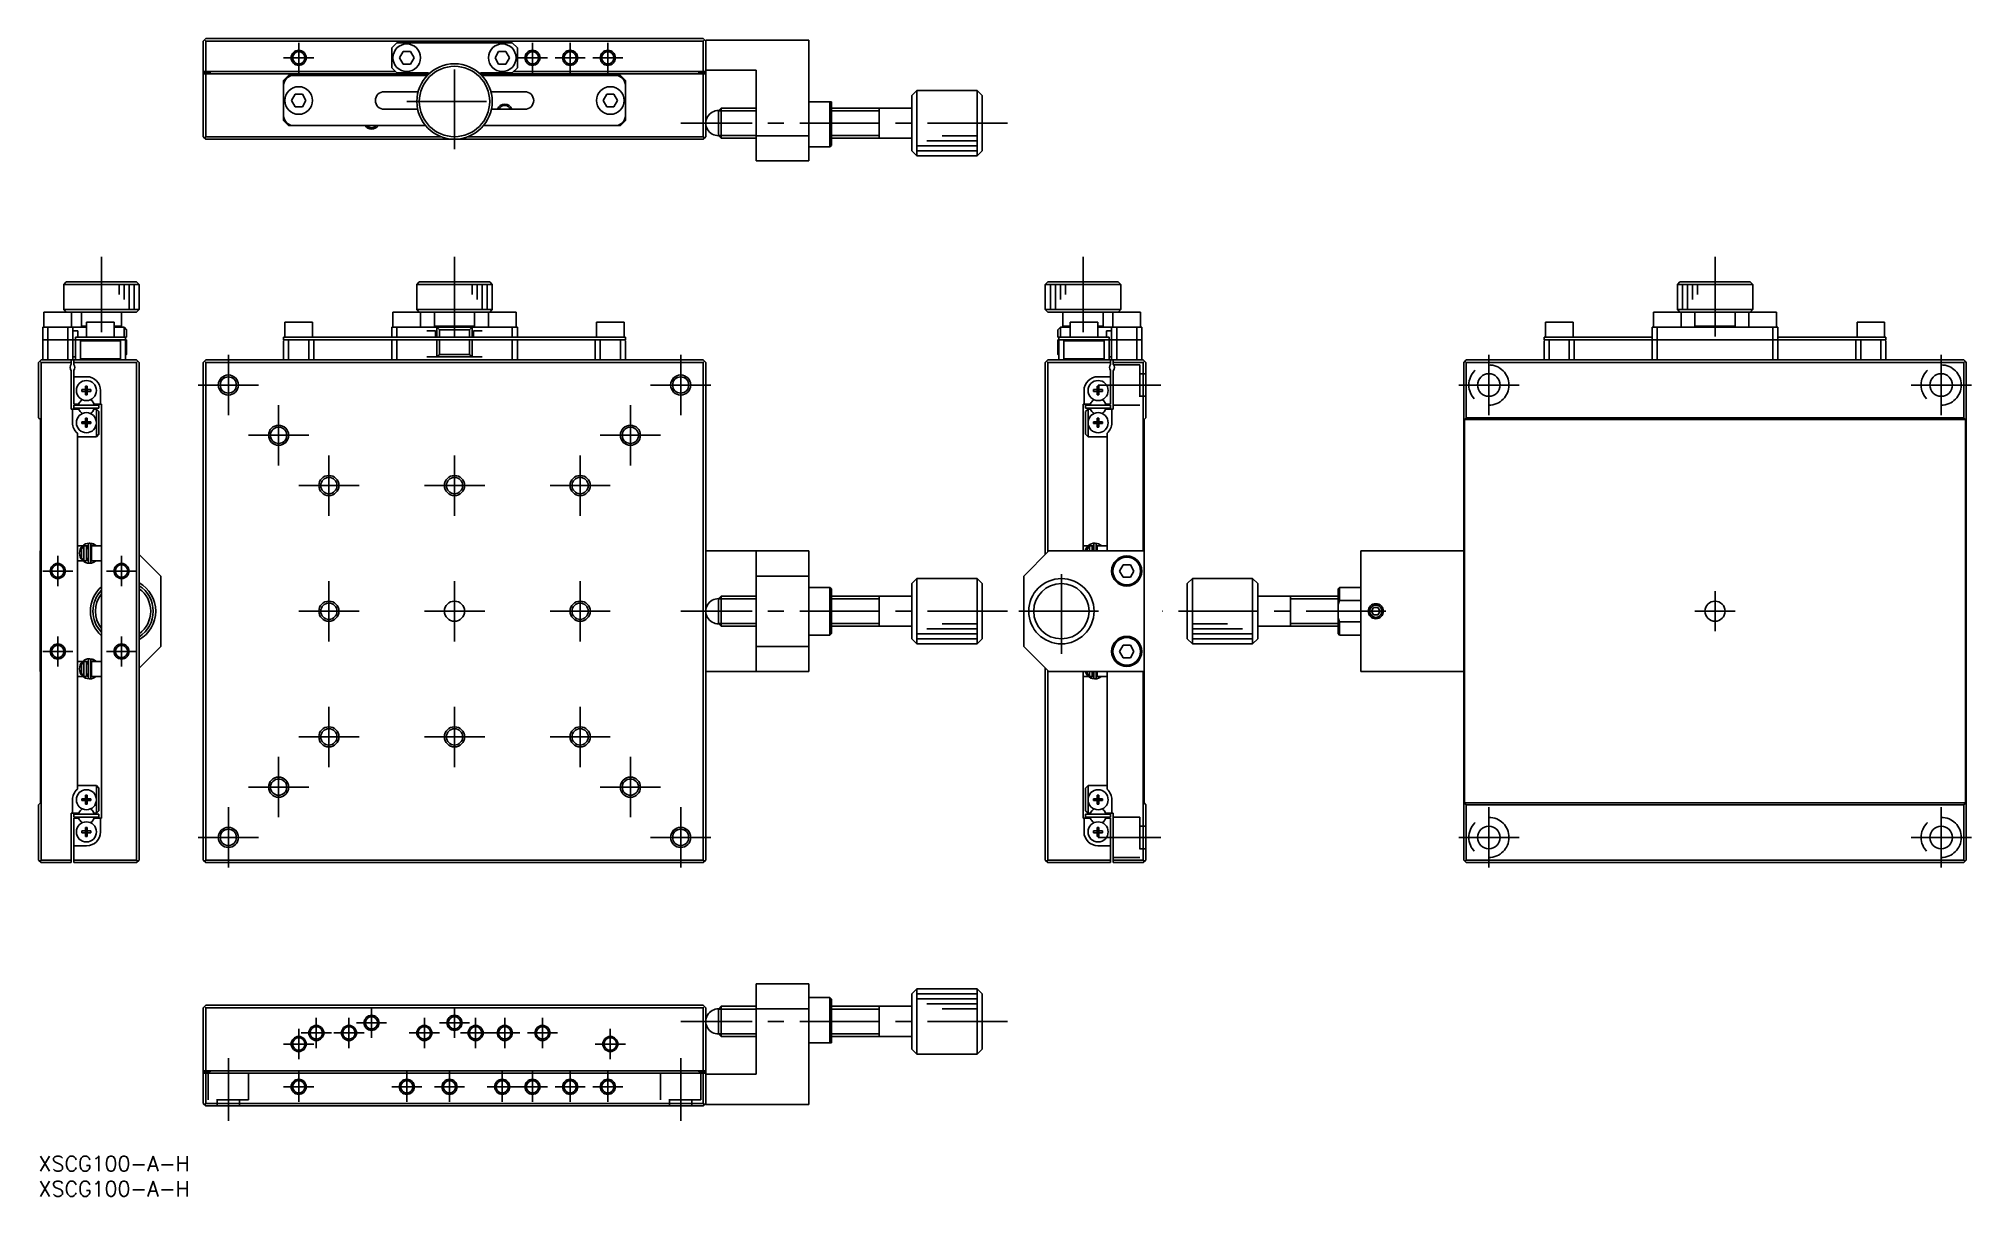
# Model space of a CAD drawing. Extents: x 0 to 385, y -8 to 222.
import ezdxf

# ---------------------------------------------------------------- set-up
doc = ezdxf.new("R2010")
doc.units = 0
doc.header["$LTSCALE"] = 0.5
doc.linetypes.add('CENTER', pattern=[50.8, 31.75, -6.35, 6.35, -6.35])
doc.linetypes.add('DASHED', pattern=[19.05, 12.7, -6.35])
for name, color, linetype in [('MSM_CENTER', 1, 'CENTER'), ('MSM_CONTINUOUS', 7, 'CONTINUOUS'), ('MSM_DASHED', 4, 'DASHED'), ('MSM_NARROW', 5, 'CONTINUOUS'), ('MSM_PART_NUMBER', 7, 'CONTINUOUS')]:
    doc.layers.add(name, color=color, linetype=linetype)
doc.styles.get("Standard").update_dxf_attribs({"font": 'txt.shx', "height": 3, "bigfont": 'bigfont.shx'})

# ---------------------------------------------------------------- blocks, each defined once
blk = doc.blocks.new('*U2')
at = {"layer": 'MSM_PART_NUMBER'}
blk.add_text('XSCG100-A-H', height=3, dxfattribs=at).set_placement((0, -3))
blk = doc.blocks.new('*U3')
at = {"layer": 'MSM_PART_NUMBER'}
blk.add_text('XSCG100-A-H', height=3, dxfattribs=at).set_placement((0, -8))

msp = doc.modelspace()

# ---------------------------------------------------------------- linework, layer by layer
at = {"layer": 'MSM_CENTER'}
for p, q in [((51.744928, 215.499999), (51.744928, 221.500001)), ((82.744929, 200.3), (82.744929, 219.3)), ((98.244928, 215.499999), (98.244928, 221.500001)), ((105.744928, 215.499999), (105.744928, 221.500001)), ((113.244928, 215.499999), (113.244928, 221.500001)), ((54.744931, 218.5), (48.744928, 218.5)), ((101.244931, 218.5), (95.244928, 218.5)), ((108.744931, 218.5), (102.744928, 218.5)), ((116.244931, 218.5), (110.244928, 218.5)), ((73.244929, 209.8), (92.244929, 209.8)), ((192.744929, 205.5), (127.744929, 205.5)), ((12.5, 178.9), (12.5, 163.9)), ((82.744929, 178.9), (82.744929, 162.9)), ((207.8, 178.9), (207.8, 163.9)), ((333.555071, 178.9), (333.555071, 162.9)), ((37.744929, 147.4), (37.744929, 159.4)), ((127.744929, 147.4), (127.744929, 159.4)), ((288.555071, 159.4), (288.555071, 147.4)), ((378.555068, 159.4), (378.555068, 147.4)), ((31.744929, 153.4), (43.744929, 153.4)), ((121.744929, 153.4), (133.744929, 153.4)), ((210.8, 153.4), (223.3, 153.4)), ((294.555071, 153.4), (282.555071, 153.4)), ((372.555068, 153.4), (384.555068, 153.4)), ((47.744929, 137.4), (47.744929, 149.4)), ((117.744929, 137.4), (117.744929, 149.4)), ((41.744929, 143.4), (53.744929, 143.4)), ((111.744929, 143.4), (123.744929, 143.4)), ((57.744929, 127.4), (57.744929, 139.4)), ((82.744929, 127.4), (82.744929, 139.4)), ((107.744929, 127.4), (107.744929, 139.4)), ((51.744929, 133.4), (63.744929, 133.4)), ((76.744929, 133.4), (88.744929, 133.4)), ((101.744929, 133.4), (113.744929, 133.4)), ((3.8, 113.399999), (3.8, 119.400001)), ((16.5, 113.399999), (16.5, 119.400001)), ((0.799998, 116.4), (6.800001, 116.4)), ((13.499998, 116.4), (19.500001, 116.4)), ((203.5, 99.9), (203.5, 116.9)), ((57.744929, 102.4), (57.744929, 114.4)), ((82.744929, 102.4), (82.744929, 114.4)), ((107.744929, 102.4), (107.744929, 114.4)), ((333.555071, 104.4), (333.555071, 112.4)), ((51.744929, 108.4), (63.744929, 108.4)), ((76.744929, 108.4), (88.744929, 108.4)), ((101.744929, 108.4), (113.744929, 108.4)), ((192.744929, 108.4), (127.744929, 108.4)), ((195, 108.4), (212, 108.4)), ((268.055071, 108.4), (223.555071, 108.4)), ((329.555071, 108.4), (337.555071, 108.4)), ((0.799998, 100.4), (6.800001, 100.4)), ((3.8, 97.399999), (3.8, 103.400001)), ((13.499998, 100.4), (19.500001, 100.4)), ((16.5, 97.399999), (16.5, 103.400001)), ((57.744929, 77.4), (57.744929, 89.4)), ((82.744929, 77.4), (82.744929, 89.4)), ((107.744929, 77.4), (107.744929, 89.4)), ((51.744929, 83.4), (63.744929, 83.4)), ((76.744929, 83.4), (88.744929, 83.4)), ((101.744929, 83.4), (113.744929, 83.4)), ((47.744929, 67.4), (47.744929, 79.4)), ((117.744929, 67.4), (117.744929, 79.4)), ((41.744929, 73.4), (53.744929, 73.4)), ((111.744929, 73.4), (123.744929, 73.4)), ((37.744929, 57.4), (37.744929, 69.4)), ((127.744929, 57.4), (127.744929, 69.4)), ((288.555071, 57.400003), (288.555071, 69.400003)), ((378.555068, 57.400003), (378.555068, 69.400003)), ((31.744929, 63.4), (43.744929, 63.4)), ((121.744929, 63.4), (133.744929, 63.4)), ((210.8, 63.4), (223.3, 63.4)), ((294.555071, 63.400003), (282.555071, 63.400003)), ((372.555068, 63.400003), (384.555068, 63.400003)), ((55.244929, 21.499999), (55.244929, 27.500001)), ((61.744929, 21.499999), (61.744929, 27.500001)), ((66.244929, 23.499999), (66.244929, 29.500001)), ((76.744929, 21.499999), (76.744929, 27.500001)), ((82.744929, 23.499999), (82.744929, 29.500001)), ((86.944929, 21.499999), (86.944929, 27.500001)), ((92.744929, 21.499999), (92.744929, 27.500001)), ((100.244929, 21.499999), (100.244929, 27.500001)), ((51.744929, 19.299999), (51.744929, 25.300001)), ((58.244931, 24.5), (52.244928, 24.5)), ((64.744931, 24.5), (58.744928, 24.5)), ((69.244931, 26.5), (63.244928, 26.5)), ((79.744931, 24.5), (73.744928, 24.5)), ((85.744931, 26.5), (79.744928, 26.5)), ((95.744931, 24.5), (83.944928, 24.5)), ((103.244931, 24.5), (97.244928, 24.5)), ((113.744929, 19.299999), (113.744929, 25.300001)), ((192.744929, 26.8), (127.744929, 26.8)), ((37.744929, 7), (37.744929, 19.5)), ((54.744931, 22.3), (48.744928, 22.3)), ((116.744931, 22.3), (110.744928, 22.3)), ((127.744929, 7), (127.744929, 19.5)), ((51.744929, 10.799999), (51.744929, 16.800001)), ((73.244929, 10.799999), (73.244929, 16.800001)), ((81.744929, 10.799999), (81.744929, 16.800001)), ((92.244929, 10.799999), (92.244929, 16.800001)), ((98.244929, 10.799999), (98.244929, 16.800001)), ((105.744929, 10.799999), (105.744929, 16.800001)), ((113.244929, 10.799999), (113.244929, 16.800001)), ((54.744931, 13.8), (48.744928, 13.8)), ((76.244931, 13.8), (70.244928, 13.8)), ((84.744931, 13.8), (78.744928, 13.8)), ((101.244931, 13.8), (89.244928, 13.8)), ((108.744931, 13.8), (102.744928, 13.8)), ((116.244931, 13.8), (110.244928, 13.8))]:
    msp.add_line(p, q, dxfattribs=at)
at = {"layer": 'MSM_CONTINUOUS'}
for p, q in [((32.744929, 221.8), (33.244929, 222.3)), ((32.744929, 202.8), (32.744929, 221.8)), ((32.994929, 222.05), (33.244929, 221.8)), ((33.244929, 222.3), (132.244929, 222.3)), ((33.244929, 221.8), (33.244929, 215.8)), ((132.244929, 221.8), (33.244929, 221.8)), ((71.244929, 221.5), (70.244929, 220.5)), ((70.244929, 216.5), (70.244929, 220.5)), ((71.244929, 221.5), (94.244929, 221.5)), ((71.801554, 218.5), (72.523242, 219.75)), ((72.523242, 219.75), (73.966617, 219.75)), ((73.966617, 219.75), (74.688305, 218.5)), ((90.801554, 218.5), (91.523242, 219.75)), ((91.523242, 219.75), (92.966617, 219.75)), ((92.966617, 219.75), (93.688305, 218.5)), ((95.244929, 220.5), (94.244929, 221.5)), ((95.244929, 220.5), (95.244929, 216.5)), ((132.244929, 222.3), (132.744929, 221.8)), ((132.244929, 221.8), (132.494929, 222.05)), ((132.244929, 215.8), (132.244929, 221.8)), ((132.744929, 222), (153.244929, 222)), ((132.744929, 222), (132.744929, 202.8)), ((153.244929, 222), (153.244929, 198)), ((70.944929, 215.8), (32.744929, 215.8)), ((32.744929, 215.55), (34.144929, 215.55)), ((34.144929, 215.3), (34.144929, 215.55)), ((70.244929, 216.5), (71.244929, 215.5)), ((71.244929, 215.5), (77.244929, 215.5)), ((72.523242, 217.25), (71.801554, 218.5)), ((72.523242, 217.25), (73.966617, 217.25)), ((73.966617, 217.25), (74.688305, 218.5)), ((88.244929, 215.5), (94.244929, 215.5)), ((91.523242, 217.25), (90.801554, 218.5)), ((92.966617, 217.25), (91.523242, 217.25)), ((93.688305, 218.5), (92.966617, 217.25)), ((94.244929, 215.5), (95.244929, 216.5)), ((94.544929, 215.8), (132.744929, 215.8)), ((132.744929, 215.55), (131.344929, 215.55)), ((131.344929, 215.3), (131.344929, 215.55)), ((132.744929, 216), (142.744929, 216)), ((142.744929, 198), (142.744929, 216)), ((32.744929, 215.3), (77.64591, 215.3)), ((33.244929, 215.3), (33.244929, 202.8)), ((48.744929, 214), (48.944929, 214.2)), ((48.744929, 206), (48.744929, 214)), ((49.744929, 215), (48.944929, 214.2)), ((48.944929, 214.2), (48.944929, 213.87178)), ((77.340302, 215), (49.744929, 215)), ((68.744929, 211.75), (75.502865, 211.75)), ((132.744929, 215.3), (87.843949, 215.3)), ((88.149557, 215), (115.744929, 215)), ((89.986994, 211.75), (96.744929, 211.75)), ((116.744929, 214), (115.744929, 215)), ((116.544929, 213.87178), (116.544929, 214.2)), ((116.744929, 214), (116.744929, 206)), ((132.244929, 202.8), (132.244929, 215.3)), ((174.744929, 212), (173.744929, 211)), ((174.744929, 212), (174.744929, 199)), ((186.744929, 212), (174.744929, 212)), ((186.744929, 199), (186.744929, 212)), ((187.744929, 211), (186.744929, 212)), ((50.301554, 210), (51.023242, 211.25)), ((50.301554, 210), (51.023242, 208.75)), ((51.023242, 211.25), (52.466617, 211.25)), ((52.466617, 208.75), (51.023242, 208.75)), ((52.466617, 211.25), (53.188305, 210)), ((52.466617, 208.75), (53.188305, 210)), ((75.406844, 208.25), (68.744929, 208.25)), ((96.744929, 208.25), (90.083015, 208.25)), ((112.301554, 210), (113.023242, 211.25)), ((112.301554, 210), (113.023242, 208.75)), ((113.023242, 211.25), (114.466617, 211.25)), ((114.466617, 208.75), (113.023242, 208.75)), ((114.466617, 211.25), (115.188305, 210)), ((114.466617, 208.75), (115.188305, 210)), ((135.244929, 207.9585), (135.786429, 208.5)), ((135.244929, 207.9585), (135.244929, 203.0415)), ((135.786429, 208.5), (135.786429, 202.5)), ((142.744929, 208.5), (135.786429, 208.5)), ((153.244929, 209.75), (157.744929, 209.75)), ((157.444929, 200.75), (157.444929, 209.75)), ((157.744929, 209.75), (157.744929, 201.05)), ((173.744929, 208.5), (157.744929, 208.5)), ((167.244929, 202.499995), (167.244929, 208.500005)), ((173.744929, 200), (173.744929, 211)), ((187.744929, 211), (187.744929, 200)), ((49.744929, 205), (48.744929, 206)), ((48.944929, 206.12822), (48.944929, 205.8)), ((76.982118, 205), (49.744929, 205)), ((115.744929, 205), (88.507741, 205)), ((115.744929, 205), (116.544929, 205.8)), ((116.544929, 205.8), (116.544929, 206.12822)), ((116.744929, 206), (116.544929, 205.8)), ((33.244929, 202.3), (32.744929, 202.8)), ((33.244929, 202.8), (32.994929, 202.55)), ((33.244929, 202.8), (80.052347, 202.8)), ((132.244929, 202.3), (33.244929, 202.3)), ((85.437512, 202.8), (132.244929, 202.8)), ((132.494929, 202.55), (132.244929, 202.8)), ((132.744929, 202.8), (132.244929, 202.3)), ((135.786429, 202.5), (135.244929, 203.0415)), ((142.744929, 202.5), (135.786429, 202.5)), ((142.744929, 203), (153.244929, 203)), ((153.244929, 200.75), (157.444929, 200.75)), ((157.444929, 200.75), (157.744929, 201.05)), ((157.744929, 202.5), (173.744929, 202.5)), ((173.744929, 200), (174.744929, 199)), ((186.744929, 199), (187.744929, 200)), ((153.244929, 198), (142.744929, 198)), ((174.744929, 199), (186.744929, 199)), ((5.5, 173.9), (5, 173.4)), ((20, 173.4), (5, 173.4)), ((5, 173.4), (5, 168.4)), ((5.5, 173.9), (19.5, 173.9)), ((20, 173.4), (19.5, 173.9)), ((20, 168.4), (20, 173.4)), ((75.744929, 173.9), (75.244929, 173.4)), ((90.244929, 173.4), (75.244929, 173.4)), ((75.244929, 173.4), (75.244929, 168.4)), ((75.744929, 173.9), (89.744929, 173.9)), ((90.244929, 173.4), (89.744929, 173.9)), ((90.244929, 168.4), (90.244929, 173.4)), ((200.8, 173.9), (200.3, 173.4)), ((215.3, 173.4), (200.3, 173.4)), ((200.3, 173.4), (200.3, 168.4)), ((200.8, 173.9), (214.8, 173.9)), ((215.3, 173.4), (214.8, 173.9)), ((215.3, 168.4), (215.3, 173.4)), ((326.555071, 173.9), (326.055071, 173.4)), ((341.055071, 173.4), (326.055071, 173.4)), ((326.055071, 173.4), (326.055071, 168.4)), ((326.555071, 173.9), (340.555071, 173.9)), ((341.055071, 173.4), (340.555071, 173.9)), ((341.055071, 168.4), (341.055071, 173.4)), ((19.5, 167.9), (1.05, 167.9)), ((1.05, 167.9), (1.05, 164.9)), ((5, 168.4), (20, 168.4)), ((5, 168.4), (5.5, 167.9)), ((6.55, 164.9), (6.55, 167.9)), ((8.5, 167.9), (8.5, 165.1)), ((15.05, 165.9), (9.55, 165.9)), ((9.55, 165.9), (9.55, 162.9)), ((15.05, 162.9), (15.05, 165.9)), ((16.5, 165.1), (16.5, 167.9)), ((19.5, 167.9), (20, 168.4)), ((54.494929, 165.9), (48.994929, 165.9)), ((48.994929, 165.9), (48.994929, 162.9)), ((54.494929, 162.9), (54.494929, 165.9)), ((94.994929, 167.9), (70.494929, 167.9)), ((70.494929, 167.9), (70.494929, 164.9)), ((75.244929, 168.4), (90.244929, 168.4)), ((75.244929, 168.4), (75.744929, 167.9)), ((75.994929, 164.9), (75.994929, 167.9)), ((78.744929, 167.9), (78.744929, 165.1)), ((86.744929, 165.1), (86.744929, 167.9)), ((89.494929, 167.9), (89.494929, 164.9)), ((89.744929, 167.9), (90.244929, 168.4)), ((94.994929, 164.9), (94.994929, 167.9)), ((116.494929, 165.9), (110.994929, 165.9)), ((110.994929, 165.9), (110.994929, 162.9)), ((116.494929, 162.9), (116.494929, 165.9)), ((200.3, 168.4), (215.3, 168.4)), ((200.3, 168.4), (200.8, 167.9)), ((219.25, 167.9), (200.8, 167.9)), ((203.8, 167.9), (203.8, 165.1)), ((210.75, 165.9), (205.25, 165.9)), ((205.25, 165.9), (205.25, 162.9)), ((210.75, 162.9), (210.75, 165.9)), ((211.8, 165.1), (211.8, 167.9)), ((213.75, 167.9), (213.75, 164.9)), ((214.8, 167.9), (215.3, 168.4)), ((219.25, 164.9), (219.25, 167.9)), ((305.305071, 165.9), (299.805071, 165.9)), ((299.805071, 165.9), (299.805071, 162.9)), ((305.305071, 162.9), (305.305071, 165.9)), ((345.805071, 167.9), (321.305071, 167.9)), ((321.305071, 167.9), (321.305071, 164.9)), ((326.055071, 168.4), (341.055071, 168.4)), ((326.055071, 168.4), (326.555071, 167.9)), ((326.805071, 164.9), (326.805071, 167.9)), ((329.555071, 167.9), (329.555071, 165.1)), ((337.555071, 165.1), (337.555071, 167.9)), ((340.305071, 167.9), (340.305071, 164.9)), ((340.555071, 167.9), (341.055071, 168.4)), ((345.805071, 164.9), (345.805071, 167.9)), ((367.305071, 165.9), (361.805071, 165.9)), ((361.805071, 165.9), (361.805071, 162.9)), ((367.305071, 162.9), (367.305071, 165.9)), ((0.8, 164.9), (9.55, 164.9)), ((0.8, 158.4), (0.8, 164.9)), ((0.8, 162.4), (17.5, 162.4)), ((1.8, 164.9), (1.8, 158.4)), ((5.8, 158.4), (5.8, 164.9)), ((6.8, 164.9), (6.8, 158.4)), ((7.8, 164.2), (6.8, 164.2)), ((7.3, 158.4), (7.3, 162.9)), ((7.3, 162.9), (17.5, 162.9)), ((7.8, 164.2), (7.8, 162.9)), ((8.3, 162.2), (8.1, 162.4)), ((8.3, 162.2), (8.3, 158.6)), ((16.3, 162.2), (8.3, 162.2)), ((8.5, 165.1), (9.55, 165.1)), ((8.5, 165.1), (8.7, 164.9)), ((15.05, 165.1), (16.5, 165.1)), ((15.05, 164.9), (17, 164.9)), ((16.3, 164.9), (16.5, 165.1)), ((16.5, 162.4), (16.3, 162.2)), ((16.3, 158.6), (16.3, 162.2)), ((17, 162.9), (17, 164.9)), ((17, 164.9), (17.5, 164.4)), ((17.3, 162.9), (17.3, 158.4)), ((17.5, 164.4), (17.5, 162.9)), ((17.5, 162.4), (17.5, 159.5)), ((48.744929, 162.4), (48.744929, 162.9)), ((48.744929, 162.9), (116.744929, 162.9)), ((48.944929, 162.4), (48.744929, 162.2)), ((116.744929, 162.4), (48.744929, 162.4)), ((48.744929, 158.6), (48.744929, 162.2)), ((49.744929, 162.4), (49.744929, 158.4)), ((53.744929, 158.4), (53.744929, 162.4)), ((54.544929, 162.4), (54.744929, 162.2)), ((54.744929, 162.2), (54.744929, 158.6)), ((70.244929, 162.9), (70.244929, 164.9)), ((70.244929, 164.9), (95.244929, 164.9)), ((70.244929, 158.4), (70.244929, 162.4)), ((71.244929, 164.9), (71.244929, 162.9)), ((71.244929, 162.4), (71.244929, 158.4)), ((78.97698, 164.2), (77.244929, 164.2)), ((78.744929, 165.1), (86.744929, 165.1)), ((78.744929, 165.1), (78.944929, 164.9)), ((78.97698, 164.2), (78.97698, 162.9)), ((79.244929, 164.9), (79.744929, 164.4)), ((79.244929, 162.9), (79.244929, 164.9)), ((79.244929, 159), (79.244929, 162.4)), ((79.744929, 164.4), (79.744929, 162.9)), ((85.744929, 164.4), (79.744929, 164.4)), ((79.744929, 162.4), (79.744929, 159.5)), ((86.244929, 164.9), (85.744929, 164.4)), ((85.744929, 162.9), (85.744929, 164.4)), ((85.744929, 159.5), (85.744929, 162.4)), ((86.244929, 164.9), (86.244929, 162.9)), ((86.244929, 162.4), (86.244929, 159)), ((88.244929, 164.2), (86.512879, 164.2)), ((86.512879, 162.9), (86.512879, 164.2)), ((86.544929, 164.9), (86.744929, 165.1)), ((94.244929, 162.9), (94.244929, 164.9)), ((94.244929, 158.4), (94.244929, 162.4)), ((95.244929, 164.9), (95.244929, 162.9)), ((95.244929, 162.4), (95.244929, 158.4)), ((110.944929, 162.4), (110.744929, 162.2)), ((110.744929, 158.6), (110.744929, 162.2)), ((111.744929, 162.4), (111.744929, 158.4)), ((115.744929, 158.4), (115.744929, 162.4)), ((116.544929, 162.4), (116.744929, 162.2)), ((116.744929, 162.9), (116.744929, 162.4)), ((116.744929, 162.2), (116.744929, 158.6)), ((203.3, 164.9), (202.8, 164.4)), ((202.8, 162.9), (202.8, 164.4)), ((213, 162.9), (202.8, 162.9)), ((202.8, 159.5), (202.8, 162.4)), ((202.8, 162.4), (219.5, 162.4)), ((203, 158.4), (203, 162.9)), ((203.3, 164.9), (203.3, 162.9)), ((203.3, 164.9), (205.25, 164.9)), ((203.8, 165.1), (205.25, 165.1)), ((203.8, 165.1), (204, 164.9)), ((204, 162.2), (203.8, 162.4)), ((204, 162.2), (204, 158.6)), ((212, 162.2), (204, 162.2)), ((210.75, 165.1), (211.799767, 165.1)), ((210.75, 164.9), (219.5, 164.9)), ((211.6, 164.9), (211.8, 165.1)), ((212.2, 162.4), (212, 162.2)), ((212, 158.6), (212, 162.2)), ((213.5, 164.2), (212.5, 164.2)), ((212.5, 162.9), (212.5, 164.2)), ((213, 162.9), (213, 158.4)), ((213.5, 158.4), (213.5, 164.9)), ((214.5, 164.9), (214.5, 158.4)), ((218.5, 158.4), (218.5, 164.9)), ((219.5, 164.9), (219.5, 158.4)), ((299.555071, 162.4), (299.555071, 162.9)), ((299.555071, 162.9), (321.055071, 162.9)), ((299.755071, 162.4), (299.555071, 162.2)), ((367.555071, 162.4), (299.555071, 162.4)), ((299.555071, 158.6), (299.555071, 162.2)), ((300.555071, 162.4), (300.555071, 158.4)), ((304.555071, 158.4), (304.555071, 162.4)), ((305.555071, 162.2), (305.355071, 162.4)), ((305.555071, 162.2), (305.555071, 158.6)), ((346.055071, 164.9), (321.055071, 164.9)), ((321.055071, 158.4), (321.055071, 164.9)), ((322.055071, 164.9), (322.055071, 158.4)), ((329.555071, 165.1), (337.555071, 165.1)), ((329.555071, 165.1), (329.755071, 164.9)), ((337.355071, 164.9), (337.555071, 165.1)), ((345.055071, 158.4), (345.055071, 164.9)), ((346.055071, 164.9), (346.055071, 158.4)), ((367.555071, 162.9), (346.055071, 162.9)), ((361.755071, 162.4), (361.555071, 162.2)), ((361.555071, 158.6), (361.555071, 162.2)), ((362.555071, 162.4), (362.555071, 158.4)), ((366.555071, 158.4), (366.555071, 162.4)), ((367.555071, 162.2), (367.355071, 162.4)), ((367.555071, 162.9), (367.555071, 162.4)), ((367.555071, 162.2), (367.555071, 158.6)), ((0.5, 158.4), (0, 157.9)), ((0, 146.9), (0, 157.9)), ((0.5, 157.9), (0.25, 158.15)), ((0.5, 158.4), (6.8, 158.4)), ((0.5, 157.9), (0.5, 58.9)), ((6.5, 157.9), (0.5, 157.9)), ((6.5, 157.561438), (6.5, 158.4)), ((7.3, 159), (6.8, 159)), ((7, 158.4), (7, 157.5)), ((7, 158.4), (19.5, 158.4)), ((19.5, 157.9), (7, 157.9)), ((8.1, 158.4), (8.3, 158.6)), ((8.3, 158.6), (16.3, 158.6)), ((16.3, 158.6), (16.5, 158.4)), ((17.5, 159.5), (17.3, 159.3)), ((19.5, 158.4), (20, 157.9)), ((19.75, 158.15), (19.5, 157.9)), ((19.5, 58.9), (19.5, 157.9)), ((20, 157.9), (20, 58.9)), ((33.244929, 158.4), (32.744929, 157.9)), ((32.744929, 58.9), (32.744929, 157.9)), ((33.244929, 157.9), (32.994929, 158.15)), ((33.244929, 158.4), (132.244929, 158.4)), ((132.244929, 157.9), (33.244929, 157.9)), ((33.244929, 157.9), (33.244929, 58.9)), ((48.744929, 158.6), (48.944929, 158.4)), ((54.544929, 158.4), (54.744929, 158.6)), ((88.244929, 159), (77.244929, 159)), ((79.744929, 159.5), (79.244929, 159)), ((79.744929, 159.5), (85.744929, 159.5)), ((85.744929, 159.5), (86.244929, 159)), ((110.744929, 158.6), (110.944929, 158.4)), ((116.544929, 158.4), (116.744929, 158.6)), ((132.744929, 157.9), (132.244929, 158.4)), ((132.494929, 158.15), (132.244929, 157.9)), ((132.244929, 58.9), (132.244929, 157.9)), ((132.744929, 157.9), (132.744929, 58.9)), ((200.8, 158.4), (200.3, 157.9)), ((200.3, 119.7), (200.3, 157.9)), ((200.8, 157.9), (200.55, 158.15)), ((200.8, 158.4), (213.3, 158.4)), ((213.3, 157.9), (200.8, 157.9)), ((200.8, 157.9), (200.8, 120.2)), ((202.8, 159.5), (203, 159.3)), ((203.8, 158.4), (204, 158.6)), ((204, 158.6), (212, 158.6)), ((212, 158.6), (212.2, 158.4)), ((213.5, 159), (213, 159)), ((213.3, 157.5), (213.3, 158.4)), ((219.8, 158.4), (213.5, 158.4)), ((213.8, 158.4), (213.8, 157.561438)), ((219.8, 157.9), (213.8, 157.9)), ((219.8, 158.4), (220.3, 157.9)), ((220.05, 158.15), (219.8, 157.9)), ((219.8, 120.4), (219.8, 157.9)), ((220.3, 157.9), (220.3, 146.9)), ((284.055071, 158.4), (283.555071, 157.9)), ((283.555071, 58.9), (283.555071, 157.9)), ((284.055071, 157.9), (283.805071, 158.15)), ((284.055071, 158.4), (383.055071, 158.4)), ((284.055071, 157.9), (284.055071, 146.9)), ((383.055071, 157.9), (284.055071, 157.9)), ((299.555071, 158.6), (299.755071, 158.4)), ((305.555071, 158.6), (305.355071, 158.4)), ((361.555071, 158.6), (361.755071, 158.4)), ((367.555071, 158.6), (367.355071, 158.4)), ((383.305071, 158.15), (383.055071, 158.4)), ((383.305071, 158.15), (383.055071, 157.9)), ((383.055071, 146.9), (383.055071, 157.9)), ((383.555071, 157.9), (383.305071, 158.15)), ((383.555071, 157.9), (383.555071, 58.9)), ((6.5, 148.6), (6.5, 156.238562)), ((7, 156.3), (7, 149.6)), ((9.55, 155.05), (7, 155.05)), ((210.75, 155.05), (213.3, 155.05)), ((213.3, 156.3), (213.3, 149.6)), ((213.8, 156.238562), (213.8, 148.6)), ((8.613639, 152.48), (9.32, 152.48)), ((8.613639, 152.12), (8.613639, 152.48)), ((9.32, 152.12), (8.613639, 152.12)), ((9.32, 153.186361), (9.68, 153.186361)), ((9.32, 152.48), (9.32, 153.186361)), ((9.330372, 152.469628), (9.32, 152.48)), ((9.330372, 152.130372), (9.32, 152.12)), ((9.32, 151.413639), (9.32, 152.12)), ((9.68, 151.413639), (9.32, 151.413639)), ((9.330372, 152.130372), (9.330372, 152.469628)), ((9.330372, 152.469628), (9.669628, 152.469628)), ((9.669628, 152.130372), (9.330372, 152.130372)), ((9.669628, 152.469628), (9.68, 152.48)), ((9.669628, 152.469628), (9.669628, 152.130372)), ((9.669628, 152.130372), (9.68, 152.12)), ((9.68, 153.186361), (9.68, 152.48)), ((9.68, 152.48), (10.386361, 152.48)), ((10.386361, 152.12), (9.68, 152.12)), ((9.68, 151.413639), (9.68, 152.12)), ((10.386361, 152.48), (10.386361, 152.12)), ((12.3, 149.6), (12.3, 152.3)), ((208, 149.6), (208, 152.3)), ((209.913639, 152.12), (209.913639, 152.48)), ((209.913639, 152.48), (210.62, 152.48)), ((210.62, 152.12), (209.913639, 152.12)), ((210.62, 153.186361), (210.98, 153.186361)), ((210.62, 152.48), (210.62, 153.186361)), ((210.630372, 152.469628), (210.62, 152.48)), ((210.630372, 152.130372), (210.62, 152.12)), ((210.62, 151.413639), (210.62, 152.12)), ((210.98, 151.413639), (210.62, 151.413639)), ((210.630372, 152.469628), (210.969628, 152.469628)), ((210.630372, 152.130372), (210.630372, 152.469628)), ((210.969628, 152.130372), (210.630372, 152.130372)), ((210.969628, 152.469628), (210.98, 152.48)), ((210.969628, 152.469628), (210.969628, 152.130372)), ((210.969628, 152.130372), (210.98, 152.12)), ((210.98, 153.186361), (210.98, 152.48)), ((210.98, 152.48), (211.686361, 152.48)), ((210.98, 152.12), (210.98, 151.413639)), ((211.686361, 152.12), (210.98, 152.12)), ((211.686361, 152.48), (211.686361, 152.12)), ((0, 146.9), (0.35, 146.55)), ((0.35, 146.55), (0.35, 70.25)), ((7.955588, 148.6), (6.5, 148.6)), ((6.75, 148.6), (6.75, 145.9)), ((7, 149.6), (7.955588, 149.6)), ((7, 149.4), (12, 149.4)), ((7, 148.8), (7, 149.4)), ((7, 148.8), (12, 148.8)), ((7.955588, 149.6), (8.125185, 149.89375)), ((8.125185, 148.30625), (7.955588, 148.6)), ((9.32, 146.786361), (9.68, 146.786361)), ((9.32, 146.08), (9.32, 146.786361)), ((9.68, 146.786361), (9.68, 146.08)), ((10.874815, 149.89375), (11.044412, 149.6)), ((11.044412, 148.6), (10.874815, 148.30625)), ((11.044412, 149.6), (12.5, 149.6)), ((11.5, 148.6), (11.044412, 148.6)), ((11.5, 143.1), (11.5, 148.6)), ((11.5, 148.6), (12, 148.1)), ((12, 149.4), (12, 148.8)), ((12, 148.1), (12, 143.6)), ((12.5, 149.6), (12.5, 67.2)), ((207.8, 149.6), (209.255588, 149.6)), ((207.8, 120.4), (207.8, 149.6)), ((208.3, 148.8), (208.3, 149.4)), ((213.3, 149.4), (208.3, 149.4)), ((213.3, 148.8), (208.3, 148.8)), ((208.3, 148.1), (208.8, 148.6)), ((208.3, 143.6), (208.3, 148.1)), ((208.8, 148.6), (208.8, 143.1)), ((208.8, 148.6), (209.255588, 148.6)), ((209.425185, 149.89375), (209.255588, 149.6)), ((209.255588, 148.6), (209.425185, 148.30625)), ((210.62, 146.786361), (210.98, 146.786361)), ((210.62, 146.08), (210.62, 146.786361)), ((210.98, 146.786361), (210.98, 146.08)), ((212.344412, 149.6), (212.174815, 149.89375)), ((212.174815, 148.30625), (212.344412, 148.6)), ((213.3, 149.6), (212.344412, 149.6)), ((212.344412, 148.6), (213.8, 148.6)), ((213.3, 149.4), (213.3, 148.8)), ((213.55, 148.6), (213.55, 145.9)), ((219.95, 146.55), (220.3, 146.9)), ((219.95, 120.4), (219.95, 146.55)), ((283.705071, 146.55), (284.055071, 146.9)), ((283.705071, 146.55), (383.405071, 146.55)), ((283.705071, 70.25), (283.705071, 146.55)), ((284.055071, 146.9), (383.055071, 146.9)), ((383.055071, 146.9), (383.405071, 146.55)), ((383.405071, 146.55), (383.405071, 70.25)), ((7.7, 72.979062), (7.7, 143.820938)), ((7.7, 143.1), (11.5, 143.1)), ((8.613639, 146.08), (9.32, 146.08)), ((8.613639, 145.72), (8.613639, 146.08)), ((9.32, 145.72), (8.613639, 145.72)), ((9.330372, 146.069628), (9.32, 146.08)), ((9.330372, 145.730372), (9.32, 145.72)), ((9.32, 145.013639), (9.32, 145.72)), ((9.68, 145.013639), (9.32, 145.013639)), ((9.330372, 145.730372), (9.330372, 146.069628)), ((9.330372, 146.069628), (9.669628, 146.069628)), ((9.669628, 145.730372), (9.330372, 145.730372)), ((9.669628, 146.069628), (9.68, 146.08)), ((9.669628, 146.069628), (9.669628, 145.730372)), ((9.669628, 145.730372), (9.68, 145.72)), ((9.68, 146.08), (10.386361, 146.08)), ((10.386361, 145.72), (9.68, 145.72)), ((9.68, 145.013639), (9.68, 145.72)), ((10.386361, 146.08), (10.386361, 145.72)), ((12, 143.6), (11.5, 143.1)), ((208.8, 143.1), (208.3, 143.6)), ((212.6, 143.1), (208.8, 143.1)), ((209.913639, 145.72), (209.913639, 146.08)), ((209.913639, 146.08), (210.62, 146.08)), ((210.62, 145.72), (209.913639, 145.72)), ((210.630372, 146.069628), (210.62, 146.08)), ((210.630372, 145.730372), (210.62, 145.72)), ((210.62, 145.013639), (210.62, 145.72)), ((210.98, 145.013639), (210.62, 145.013639)), ((210.630372, 146.069628), (210.969628, 146.069628)), ((210.630372, 145.730372), (210.630372, 146.069628)), ((210.969628, 145.730372), (210.630372, 145.730372)), ((210.969628, 146.069628), (210.98, 146.08)), ((210.969628, 146.069628), (210.969628, 145.730372)), ((210.969628, 145.730372), (210.98, 145.72)), ((210.98, 146.08), (211.686361, 146.08)), ((210.98, 145.72), (210.98, 145.013639)), ((211.686361, 145.72), (210.98, 145.72)), ((211.686361, 146.08), (211.686361, 145.72)), ((212.6, 143.820938), (212.6, 120.4)), ((0.3, 96.4), (0.3, 120.4)), ((0.3, 120.4), (0.35, 120.4)), ((8.768488, 121.4), (7.7, 121.4)), ((8.5, 120.816515), (9, 121.345683)), ((8.5, 118.983485), (8.5, 120.816515)), ((9, 121.4), (9, 118.4)), ((9.5, 121.4), (9, 121.4)), ((9.499825, 121.355309), (9.90976, 121.475193)), ((9.5, 118.4), (9.5, 121.4)), ((9.909816, 120.9), (9.5, 120.9)), ((9.7, 121.4), (9.611564, 121.4)), ((9.7, 120.9), (9.7, 121.4)), ((9.909816, 121.716084), (9.909816, 118.166084)), ((10.836311, 121.813382), (10.154198, 121.940229)), ((10.355104, 121.78469), (10.349733, 121.782424)), ((10.388597, 121.797694), (10.355104, 121.78469)), ((10.359816, 118.166084), (10.359816, 121.716084)), ((10.359816, 121.115221), (10.499959, 121.355542)), ((10.5, 120.9), (10.359816, 120.9)), ((10.42269, 121.809011), (10.388597, 121.797694)), ((10.4573, 121.818616), (10.42269, 121.809011)), ((10.492342, 121.826483), (10.4573, 121.818616)), ((10.527729, 121.832595), (10.492342, 121.826483)), ((10.5, 121.4), (10.5, 118.4)), ((12.5, 121.4), (10.5, 121.4)), ((10.563375, 121.836937), (10.527729, 121.832595)), ((10.59919, 121.839496), (10.563375, 121.836937)), ((10.635089, 121.840268), (10.59919, 121.839496)), ((10.670982, 121.83925), (10.635089, 121.840268)), ((10.706781, 121.836445), (10.670982, 121.83925)), ((10.742398, 121.831859), (10.706781, 121.836445)), ((10.777745, 121.825504), (10.742398, 121.831859)), ((10.768643, 121.409397), (10.763253, 121.4)), ((10.774403, 121.419881), (10.768643, 121.409397)), ((10.921883, 121.779112), (10.774062, 121.399982)), ((10.780495, 121.431383), (10.774403, 121.419881)), ((10.812736, 121.817394), (10.777745, 121.825504)), ((10.78688, 121.443829), (10.780495, 121.431383)), ((10.793516, 121.457137), (10.78688, 121.443829)), ((10.80036, 121.47122), (10.793516, 121.457137)), ((10.807367, 121.485987), (10.80036, 121.47122)), ((10.814492, 121.501342), (10.807367, 121.485987)), ((10.847283, 121.80755), (10.812736, 121.817394)), ((10.821688, 121.517185), (10.814492, 121.501342)), ((10.828909, 121.533412), (10.821688, 121.517185)), ((10.836107, 121.549918), (10.828909, 121.533412)), ((10.843236, 121.566596), (10.836107, 121.549918)), ((10.92052, 121.779692), (10.836311, 121.813382)), ((10.850248, 121.583336), (10.843236, 121.566596)), ((10.881302, 121.795995), (10.847283, 121.80755)), ((10.857099, 121.600029), (10.850248, 121.583336)), ((10.863744, 121.616568), (10.857099, 121.600029)), ((10.87014, 121.632844), (10.863744, 121.616568)), ((10.876244, 121.648751), (10.87014, 121.632844)), ((10.882017, 121.664185), (10.876244, 121.648751)), ((10.912964, 121.783498), (10.881302, 121.795995)), ((10.887422, 121.679047), (10.882017, 121.664185)), ((10.892423, 121.693239), (10.887422, 121.679047)), ((10.896988, 121.706668), (10.892423, 121.693239)), ((10.901087, 121.719248), (10.896988, 121.706668)), ((10.904693, 121.730897), (10.901087, 121.719248)), ((10.907783, 121.741538), (10.904693, 121.730897)), ((10.910336, 121.751102), (10.907783, 121.741538)), ((10.912337, 121.759527), (10.910336, 121.751102)), ((10.912259, 121.783645), (10.913719, 121.782925)), ((10.913771, 121.766759), (10.912337, 121.759527)), ((11.501531, 121.400224), (10.912719, 121.78301)), ((10.913719, 121.782925), (10.914604, 121.780858)), ((10.91463, 121.772749), (10.913771, 121.766759)), ((10.914604, 121.780858), (10.914909, 121.777459)), ((10.914909, 121.777459), (10.91463, 121.772749)), ((10.994592, 121.746219), (10.92052, 121.779692)), ((24.3, 115.4), (20, 119.7)), ((132.744929, 120.4), (153.244929, 120.4)), ((142.744929, 96.4), (142.744929, 120.4)), ((153.244929, 120.4), (153.244929, 96.4)), ((201, 120.4), (196, 115.4)), ((201, 120.4), (220, 120.4)), ((208.798112, 121.4), (207.8, 121.4)), ((208.6, 120.816515), (209.1, 121.345683)), ((208.6, 120.816515), (208.6, 120.4)), ((208.798355, 121.4), (208.798205, 121.4)), ((209.1, 121.4), (209.1, 120.4)), ((209.6, 121.4), (209.1, 121.4)), ((209.439129, 121.803161), (209.387036, 121.783498)), ((209.6, 120.4), (209.6, 121.4)), ((209.940184, 120.9), (209.6, 120.9)), ((209.603666, 121.38266), (209.614746, 121.385101)), ((209.614746, 121.385101), (209.628197, 121.387419)), ((209.628197, 121.387419), (209.641751, 121.389055)), ((209.641751, 121.389055), (209.655371, 121.390006)), ((209.655371, 121.390006), (209.669024, 121.390267)), ((209.669024, 121.390267), (209.682674, 121.389839)), ((209.682674, 121.389839), (209.696286, 121.388723)), ((209.696286, 121.388723), (209.709825, 121.38692)), ((209.709825, 121.38692), (209.723255, 121.384437)), ((209.723255, 121.384437), (209.736543, 121.38128)), ((209.736543, 121.38128), (209.749654, 121.377458)), ((209.749654, 121.377458), (209.762554, 121.37298)), ((209.762554, 121.37298), (209.775212, 121.36786)), ((209.775212, 121.36786), (209.787594, 121.362112)), ((209.787594, 121.362112), (209.79967, 121.35575)), ((209.79967, 121.35575), (209.81141, 121.348792)), ((209.8, 120.9), (209.8, 121.356017)), ((209.81141, 121.348792), (209.822784, 121.341256)), ((209.822784, 121.341256), (209.833765, 121.333164)), ((209.833765, 121.333164), (209.844326, 121.324535)), ((209.844326, 121.324535), (209.854441, 121.315393)), ((209.854441, 121.315393), (209.864086, 121.305761)), ((209.864086, 121.305761), (209.873239, 121.295664)), ((209.873239, 121.295664), (209.881876, 121.285129)), ((209.881876, 121.285129), (209.889979, 121.274181)), ((209.889979, 121.274181), (209.897529, 121.262849)), ((209.897529, 121.262849), (209.904507, 121.25116)), ((209.904507, 121.25116), (209.910899, 121.239145)), ((209.910899, 121.239145), (209.91669, 121.226832)), ((209.91669, 121.226832), (209.921866, 121.214251)), ((209.921866, 121.214251), (209.926417, 121.201434)), ((209.926417, 121.201434), (209.930331, 121.188412)), ((209.930331, 121.188412), (209.933601, 121.175215)), ((209.933601, 121.175215), (209.936219, 121.161877)), ((209.936219, 121.161877), (209.93818, 121.148428)), ((209.93818, 121.148428), (209.93948, 121.134901)), ((209.93948, 121.134901), (209.940115, 121.121328)), ((209.940115, 121.121328), (209.940184, 121.115221)), ((209.940184, 121.716084), (209.940184, 120.4)), ((210.390184, 120.4), (210.390184, 121.716084)), ((210.6, 120.9), (210.390184, 120.9)), ((210.390249, 121.474879), (210.689016, 121.400408)), ((210.6, 121.4), (210.6, 120.4)), ((212.6, 121.4), (210.6, 121.4)), ((220, 120.4), (220, 96.4)), ((263.055071, 120.4), (263.055071, 96.4)), ((283.555071, 120.4), (263.055071, 120.4)), ((7.7, 118.4), (8.862118, 118.4)), ((9, 118.454317), (8.5, 118.983485)), ((9, 118.4), (9.5, 118.4)), ((9.909751, 118.40729), (9.499871, 118.526509)), ((9.5, 118.9), (9.909816, 118.9)), ((9.7, 118.453188), (9.7, 118.9)), ((10.359816, 118.9), (10.5, 118.9)), ((10.499995, 118.526607), (10.359816, 118.766948)), ((10.500103, 118.434345), (10.359883, 118.406971)), ((10.5, 118.4), (12.5, 118.4)), ((10.859415, 118.078523), (10.860371, 118.078841)), ((10.860371, 118.078841), (10.862998, 118.079722)), ((10.862998, 118.079722), (10.864236, 118.080141)), ((10.864236, 118.080141), (10.865972, 118.080732)), ((10.865972, 118.080732), (10.86775, 118.081344)), ((10.86775, 118.081344), (10.869134, 118.081823)), ((10.869134, 118.081823), (10.870426, 118.082273)), ((10.870426, 118.082273), (10.871895, 118.082789)), ((10.871895, 118.082789), (10.873133, 118.083226)), ((10.873133, 118.083226), (10.874875, 118.083845)), ((10.874875, 118.083845), (10.876282, 118.084349)), ((10.876282, 118.084349), (10.8777, 118.08486)), ((10.8777, 118.08486), (10.878964, 118.085319)), ((10.878964, 118.085319), (10.912964, 118.098671)), ((10.912259, 118.098524), (10.912056, 118.099009)), ((10.912964, 118.098671), (10.912259, 118.098524)), ((24.3, 115.4), (24.3, 101.4)), ((153.244929, 115.4), (142.744929, 115.4)), ((196, 101.4), (196, 115.4)), ((215.056624, 116.4), (215.778312, 117.65)), ((215.778312, 115.15), (215.056624, 116.4)), ((215.778312, 117.65), (217.221688, 117.65)), ((217.221688, 117.65), (217.943376, 116.4)), ((217.943376, 116.4), (217.221688, 115.15)), ((157.444929, 113.15), (153.244929, 113.15)), ((157.444929, 103.65), (157.444929, 113.15)), ((157.744929, 112.85), (157.444929, 113.15)), ((157.744929, 112.85), (157.744929, 103.95)), ((174.744929, 114.9), (173.744929, 113.9)), ((173.744929, 102.9), (173.744929, 113.9)), ((174.744929, 114.9), (174.744929, 101.9)), ((186.744929, 114.9), (174.744929, 114.9)), ((186.744929, 101.9), (186.744929, 114.9)), ((187.744929, 113.9), (186.744929, 114.9)), ((187.744929, 113.9), (187.744929, 102.9)), ((217.221688, 115.15), (215.778312, 115.15)), ((229.555071, 114.9), (228.555071, 113.9)), ((228.555071, 102.9), (228.555071, 113.9)), ((229.555071, 114.9), (229.555071, 101.9)), ((241.555071, 114.9), (229.555071, 114.9)), ((241.555071, 101.9), (241.555071, 114.9)), ((242.555071, 113.9), (241.555071, 114.9)), ((242.555071, 113.9), (242.555071, 102.9)), ((258.855071, 113.15), (258.555071, 112.85)), ((258.555071, 103.95), (258.555071, 112.85)), ((258.855071, 113.15), (258.855071, 110.52132)), ((263.055071, 113.15), (258.855071, 113.15)), ((135.244929, 110.8585), (135.786429, 111.4)), ((135.244929, 110.8585), (135.244929, 105.9415)), ((135.786429, 111.4), (135.786429, 105.4)), ((142.744929, 111.4), (135.786429, 111.4)), ((173.744929, 111.4), (157.744949, 111.4)), ((167.244929, 105.399995), (167.244929, 111.400005)), ((258.555051, 111.4), (242.555071, 111.4)), ((249.055071, 111.400005), (249.055071, 105.399995)), ((258.855071, 110.52132), (258.555071, 109.719091)), ((263.055071, 110.52132), (258.855071, 110.52132)), ((265.189045, 108.4), (265.622058, 109.15)), ((265.622058, 107.65), (265.189045, 108.4)), ((265.622058, 109.15), (266.488083, 109.15)), ((266.488083, 109.15), (266.921096, 108.4)), ((266.921096, 108.4), (266.488083, 107.65)), ((135.786429, 105.4), (135.244929, 105.9415)), ((142.744929, 105.4), (135.786429, 105.4)), ((157.444929, 103.65), (157.744929, 103.95)), ((157.744949, 105.4), (173.744929, 105.4)), ((242.555071, 105.4), (258.555051, 105.4)), ((258.555071, 107.080909), (258.855071, 106.27868)), ((258.555071, 103.95), (258.855071, 103.65)), ((258.855071, 106.27868), (258.855071, 103.65)), ((258.855071, 106.27868), (263.055071, 106.27868)), ((266.488083, 107.65), (265.622058, 107.65)), ((20, 97.1), (24.3, 101.4)), ((142.744929, 101.4), (153.244929, 101.4)), ((153.244929, 103.65), (157.444929, 103.65)), ((173.744929, 102.9), (174.744929, 101.9)), ((174.744929, 101.9), (186.744929, 101.9)), ((186.744929, 101.9), (187.744929, 102.9)), ((196, 101.4), (201, 96.4)), ((215.056624, 100.4), (215.778312, 101.65)), ((215.778312, 99.15), (215.056624, 100.4)), ((215.778312, 101.65), (217.221688, 101.65)), ((217.221688, 101.65), (217.943376, 100.4)), ((217.943376, 100.4), (217.221688, 99.15)), ((228.555071, 102.9), (229.555071, 101.9)), ((229.555071, 101.9), (241.555071, 101.9)), ((241.555071, 101.9), (242.555071, 102.9)), ((258.855071, 103.65), (263.055071, 103.65)), ((0.35, 96.4), (0.3, 96.4)), ((8.768488, 98.4), (7.7, 98.4)), ((8.5, 97.816515), (9, 98.345683)), ((8.5, 95.983485), (8.5, 97.816515)), ((9, 98.4), (9, 95.4)), ((9.5, 98.4), (9, 98.4)), ((9.499825, 98.355309), (9.90976, 98.475193)), ((9.5, 95.4), (9.5, 98.4)), ((9.909816, 97.9), (9.5, 97.9)), ((9.7, 98.4), (9.611564, 98.4)), ((9.7, 97.9), (9.7, 98.4)), ((9.909816, 98.716084), (9.909816, 95.166084)), ((10.836311, 98.813382), (10.154198, 98.940229)), ((10.355104, 98.78469), (10.349733, 98.782424)), ((10.388597, 98.797694), (10.355104, 98.78469)), ((10.359816, 95.166084), (10.359816, 98.716084)), ((10.359816, 98.115221), (10.499959, 98.355542)), ((10.5, 97.9), (10.359816, 97.9)), ((10.42269, 98.809011), (10.388597, 98.797694)), ((10.4573, 98.818616), (10.42269, 98.809011)), ((10.492342, 98.826483), (10.4573, 98.818616)), ((10.527729, 98.832595), (10.492342, 98.826483)), ((10.5, 98.4), (10.5, 95.4)), ((12.5, 98.4), (10.5, 98.4)), ((10.563375, 98.836937), (10.527729, 98.832595)), ((10.59919, 98.839496), (10.563375, 98.836937)), ((10.635089, 98.840268), (10.59919, 98.839496)), ((10.670982, 98.83925), (10.635089, 98.840268)), ((10.706781, 98.836445), (10.670982, 98.83925)), ((10.742398, 98.831859), (10.706781, 98.836445)), ((10.777745, 98.825504), (10.742398, 98.831859)), ((10.768643, 98.409397), (10.763253, 98.4)), ((10.774403, 98.419881), (10.768643, 98.409397)), ((10.922579, 98.777992), (10.774062, 98.399982)), ((10.780495, 98.431383), (10.774403, 98.419881)), ((10.812736, 98.817394), (10.777745, 98.825504)), ((10.78688, 98.443829), (10.780495, 98.431383)), ((10.793516, 98.457137), (10.78688, 98.443829)), ((10.80036, 98.47122), (10.793516, 98.457137)), ((10.807367, 98.485987), (10.80036, 98.47122)), ((10.814492, 98.501342), (10.807367, 98.485987)), ((10.847283, 98.80755), (10.812736, 98.817394)), ((10.821688, 98.517185), (10.814492, 98.501342)), ((10.828909, 98.533412), (10.821688, 98.517185)), ((10.836107, 98.549918), (10.828909, 98.533412)), ((10.843236, 98.566596), (10.836107, 98.549918)), ((10.994592, 98.746219), (10.836311, 98.813382)), ((10.850248, 98.583336), (10.843236, 98.566596)), ((10.881302, 98.795995), (10.847283, 98.80755)), ((10.857099, 98.600029), (10.850248, 98.583336)), ((10.863744, 98.616568), (10.857099, 98.600029)), ((10.87014, 98.632844), (10.863744, 98.616568)), ((10.876244, 98.648751), (10.87014, 98.632844)), ((10.882017, 98.664185), (10.876244, 98.648751)), ((10.912964, 98.783498), (10.881302, 98.795995)), ((10.887422, 98.679047), (10.882017, 98.664185)), ((10.892423, 98.693239), (10.887422, 98.679047)), ((10.896988, 98.706668), (10.892423, 98.693239)), ((10.901087, 98.719248), (10.896988, 98.706668)), ((10.904693, 98.730897), (10.901087, 98.719248)), ((10.907783, 98.741538), (10.904693, 98.730897)), ((10.910336, 98.751102), (10.907783, 98.741538)), ((10.912337, 98.759527), (10.910336, 98.751102)), ((10.912259, 98.783645), (10.913719, 98.782925)), ((10.913771, 98.766759), (10.912337, 98.759527)), ((11.501531, 98.400224), (10.912719, 98.78301)), ((10.913719, 98.782925), (10.914604, 98.780858)), ((10.91463, 98.772749), (10.913771, 98.766759)), ((10.914604, 98.780858), (10.914909, 98.777459)), ((10.914909, 98.777459), (10.91463, 98.772749)), ((10.921883, 98.779112), (10.922579, 98.777992)), ((153.244929, 96.4), (132.744929, 96.4)), ((200.3, 58.9), (200.3, 97.1)), ((200.8, 96.6), (200.8, 58.9)), ((220, 96.4), (201, 96.4)), ((207.8, 67.2), (207.8, 96.4)), ((208.6, 96.4), (208.6, 95.983485)), ((209.1, 96.4), (209.1, 95.4)), ((209.6, 95.4), (209.6, 96.4)), ((209.940184, 96.4), (209.940184, 95.166084)), ((210.390184, 95.166084), (210.390184, 96.4)), ((210.6, 96.4), (210.6, 95.4)), ((212.6, 96.4), (212.6, 72.979062)), ((217.221688, 99.15), (215.778312, 99.15)), ((219.8, 58.9), (219.8, 96.4)), ((219.95, 70.25), (219.95, 96.4)), ((283.555071, 96.4), (263.055071, 96.4)), ((7.7, 95.4), (8.862118, 95.4)), ((9, 95.454317), (8.5, 95.983485)), ((9, 95.4), (9.5, 95.4)), ((9.909751, 95.40729), (9.499871, 95.526509)), ((9.5, 95.9), (9.909816, 95.9)), ((9.7, 95.453188), (9.7, 95.9)), ((10.359816, 95.9), (10.5, 95.9)), ((10.499995, 95.526607), (10.359816, 95.766948)), ((10.500103, 95.434345), (10.359883, 95.406971)), ((10.5, 95.4), (12.5, 95.4)), ((10.859415, 95.078523), (10.860371, 95.078841)), ((10.860371, 95.078841), (10.862998, 95.079722)), ((10.862998, 95.079722), (10.864236, 95.080141)), ((10.864236, 95.080141), (10.865972, 95.080732)), ((10.865972, 95.080732), (10.86775, 95.081344)), ((10.86775, 95.081344), (10.869134, 95.081823)), ((10.869134, 95.081823), (10.870426, 95.082273)), ((10.870426, 95.082273), (10.871895, 95.082789)), ((10.871895, 95.082789), (10.873133, 95.083226)), ((10.873133, 95.083226), (10.874875, 95.083845)), ((10.874875, 95.083845), (10.876282, 95.084349)), ((10.876282, 95.084349), (10.8777, 95.08486)), ((10.8777, 95.08486), (10.878964, 95.085319)), ((10.878964, 95.085319), (10.912964, 95.098671)), ((10.912259, 95.098524), (10.912056, 95.099009)), ((10.912964, 95.098671), (10.912259, 95.098524)), ((207.8, 95.4), (208.891656, 95.4)), ((209.1, 95.454317), (208.6, 95.983485)), ((209.1, 95.4), (209.6, 95.4)), ((209.305317, 95.135994), (209.378436, 95.102923)), ((209.378005, 95.103062), (209.458264, 95.344974)), ((209.378436, 95.102923), (209.430264, 95.081622)), ((209.385175, 95.107179), (209.38514, 95.103244)), ((209.38514, 95.103244), (209.385541, 95.100742)), ((209.385728, 95.112266), (209.385175, 95.107179)), ((209.385541, 95.100742), (209.385853, 95.099918)), ((209.386796, 95.118475), (209.385728, 95.112266)), ((209.385853, 95.099918), (209.387036, 95.098671)), ((209.388373, 95.125772), (209.386796, 95.118475)), ((209.387036, 95.098671), (209.418698, 95.086174)), ((209.39045, 95.134112), (209.388373, 95.125772)), ((209.393013, 95.143449), (209.39045, 95.134112)), ((209.39605, 95.153728), (209.393013, 95.143449)), ((209.399542, 95.164889), (209.39605, 95.153728)), ((209.403468, 95.176867), (209.399542, 95.164889)), ((209.407807, 95.189594), (209.403468, 95.176867)), ((209.412533, 95.202995), (209.407807, 95.189594)), ((209.417618, 95.216993), (209.412533, 95.202995)), ((209.423033, 95.231507), (209.417618, 95.216993)), ((209.418698, 95.086174), (209.452717, 95.074619)), ((209.428747, 95.246452), (209.423033, 95.231507)), ((209.434726, 95.261742), (209.428747, 95.246452)), ((209.430264, 95.081622), (210.145778, 94.94194)), ((209.440936, 95.277288), (209.434726, 95.261742)), ((209.447342, 95.293), (209.440936, 95.277288)), ((209.453905, 95.308788), (209.447342, 95.293)), ((209.452717, 95.074619), (209.487264, 95.064775)), ((209.460587, 95.324559), (209.453905, 95.308788)), ((209.458264, 95.344974), (209.483402, 95.400016)), ((209.467351, 95.340222), (209.460587, 95.324559)), ((209.474157, 95.355686), (209.467351, 95.340222)), ((209.480964, 95.370862), (209.474157, 95.355686)), ((209.487735, 95.385662), (209.480964, 95.370862)), ((209.487264, 95.064775), (209.522255, 95.056665)), ((209.49443, 95.4), (209.487735, 95.385662)), ((209.522255, 95.056665), (209.557602, 95.05031)), ((209.557602, 95.05031), (209.593219, 95.045724)), ((209.593219, 95.045724), (209.629018, 95.042919)), ((209.60864, 95.498353), (209.599981, 95.500429)), ((209.6, 95.9), (209.940184, 95.9)), ((209.622043, 95.495724), (209.60864, 95.498353)), ((209.635561, 95.493775), (209.622043, 95.495724)), ((209.629018, 95.042919), (209.664911, 95.041901)), ((209.649159, 95.492511), (209.635561, 95.493775)), ((209.662803, 95.491935), (209.649159, 95.492511)), ((209.676457, 95.492049), (209.662803, 95.491935)), ((209.664911, 95.041901), (209.70081, 95.042673)), ((209.690085, 95.492852), (209.676457, 95.492049)), ((209.703654, 95.494341), (209.690085, 95.492852)), ((209.70081, 95.042673), (209.736625, 95.045232)), ((209.717127, 95.496512), (209.703654, 95.494341)), ((209.730471, 95.499358), (209.717127, 95.496512)), ((209.743651, 95.502872), (209.730471, 95.499358)), ((209.736625, 95.045232), (209.772271, 95.049574)), ((209.756635, 95.507044), (209.743651, 95.502872)), ((209.769389, 95.511861), (209.756635, 95.507044)), ((209.781882, 95.517311), (209.769389, 95.511861)), ((209.772271, 95.049574), (209.807658, 95.055686)), ((209.794082, 95.523379), (209.781882, 95.517311)), ((209.80596, 95.530048), (209.794082, 95.523379)), ((209.8, 95.526533), (209.8, 95.9)), ((209.817486, 95.537301), (209.80596, 95.530048)), ((209.807658, 95.055686), (209.8427, 95.063553)), ((209.828633, 95.545118), (209.817486, 95.537301)), ((209.839374, 95.553478), (209.828633, 95.545118)), ((209.849682, 95.562361), (209.839374, 95.553478)), ((209.8427, 95.063553), (209.87731, 95.073158)), ((209.859534, 95.571742), (209.849682, 95.562361)), ((209.868905, 95.581598), (209.859534, 95.571742)), ((209.877775, 95.591905), (209.868905, 95.581598)), ((209.87731, 95.073158), (209.911403, 95.084475)), ((209.886123, 95.602636), (209.877775, 95.591905)), ((209.893928, 95.613764), (209.886123, 95.602636)), ((209.901174, 95.625262), (209.893928, 95.613764)), ((209.907843, 95.637101), (209.901174, 95.625262)), ((209.913921, 95.649253), (209.907843, 95.637101)), ((209.911403, 95.084475), (209.944896, 95.097479)), ((209.919393, 95.661688), (209.913921, 95.649253)), ((209.924248, 95.674376), (209.919393, 95.661688)), ((209.928473, 95.687287), (209.924248, 95.674376)), ((209.93206, 95.700389), (209.928473, 95.687287)), ((209.935001, 95.713651), (209.93206, 95.700389)), ((209.937288, 95.727041), (209.935001, 95.713651)), ((209.938916, 95.740528), (209.937288, 95.727041)), ((209.939882, 95.75408), (209.938916, 95.740528)), ((209.940184, 95.766948), (209.939882, 95.75408)), ((209.944896, 95.097479), (209.950267, 95.099745)), ((210.390184, 95.9), (210.6, 95.9)), ((210.600125, 95.453054), (210.39024, 95.406976)), ((210.6, 95.4), (212.6, 95.4)), ((7.7, 73.7), (11.5, 73.7)), ((11.5, 68.2), (11.5, 73.7)), ((11.5, 73.7), (12, 73.2)), ((12, 73.2), (12, 68.7)), ((208.3, 73.2), (208.8, 73.7)), ((208.3, 68.7), (208.3, 73.2)), ((208.8, 73.7), (208.8, 68.2)), ((212.6, 73.7), (208.8, 73.7)), ((0.35, 70.25), (0, 69.9)), ((0, 58.9), (0, 69.9)), ((6.75, 68.2), (6.75, 70.9)), ((8.613639, 71.08), (9.32, 71.08)), ((8.613639, 70.72), (8.613639, 71.08)), ((9.32, 70.72), (8.613639, 70.72)), ((9.32, 71.786361), (9.68, 71.786361)), ((9.32, 71.08), (9.32, 71.786361)), ((9.330372, 71.069628), (9.32, 71.08)), ((9.330372, 70.730372), (9.32, 70.72)), ((9.32, 70.013639), (9.32, 70.72)), ((9.68, 70.013639), (9.32, 70.013639)), ((9.330372, 70.730372), (9.330372, 71.069628)), ((9.330372, 71.069628), (9.669628, 71.069628)), ((9.669628, 70.730372), (9.330372, 70.730372)), ((9.669628, 71.069628), (9.68, 71.08)), ((9.669628, 71.069628), (9.669628, 70.730372)), ((9.669628, 70.730372), (9.68, 70.72)), ((9.68, 71.786361), (9.68, 71.08)), ((9.68, 71.08), (10.386361, 71.08)), ((10.386361, 70.72), (9.68, 70.72)), ((9.68, 70.013639), (9.68, 70.72)), ((10.386361, 71.08), (10.386361, 70.72)), ((209.913639, 70.72), (209.913639, 71.08)), ((209.913639, 71.08), (210.62, 71.08)), ((210.62, 70.72), (209.913639, 70.72)), ((210.62, 71.786361), (210.98, 71.786361)), ((210.62, 71.08), (210.62, 71.786361)), ((210.630372, 71.069628), (210.62, 71.08)), ((210.630372, 70.730372), (210.62, 70.72)), ((210.62, 70.013639), (210.62, 70.72)), ((210.98, 70.013639), (210.62, 70.013639)), ((210.630372, 71.069628), (210.969628, 71.069628)), ((210.630372, 70.730372), (210.630372, 71.069628)), ((210.969628, 70.730372), (210.630372, 70.730372)), ((210.969628, 71.069628), (210.98, 71.08)), ((210.969628, 71.069628), (210.969628, 70.730372)), ((210.969628, 70.730372), (210.98, 70.72)), ((210.98, 71.786361), (210.98, 71.08)), ((210.98, 71.08), (211.686361, 71.08)), ((210.98, 70.72), (210.98, 70.013639)), ((211.686361, 70.72), (210.98, 70.72)), ((211.686361, 71.08), (211.686361, 70.72)), ((213.55, 68.2), (213.55, 70.9)), ((220.3, 69.9), (219.95, 70.25)), ((220.3, 69.9), (220.3, 58.9)), ((283.705071, 70.25), (383.405071, 70.25)), ((284.055071, 69.9), (283.705071, 70.25)), ((383.055071, 69.9), (284.055071, 69.9)), ((284.055071, 69.9), (284.055071, 58.9)), ((383.405071, 70.25), (383.055071, 69.9)), ((383.055071, 58.9), (383.055071, 69.9)), ((6.5, 68.2), (7.955588, 68.2)), ((6.5, 68.2), (6.5, 58.4)), ((7, 68), (12, 68)), ((7, 68), (7, 67.4)), ((7, 67.4), (12, 67.4)), ((7, 58.4), (7, 67.2)), ((7, 67.2), (7.955588, 67.2)), ((8.125185, 68.49375), (7.955588, 68.2)), ((7.955588, 67.2), (8.125185, 66.90625)), ((9.32, 65.386361), (9.68, 65.386361)), ((9.32, 64.68), (9.32, 65.386361)), ((9.68, 65.386361), (9.68, 64.68)), ((11.044412, 68.2), (10.874815, 68.49375)), ((10.874815, 66.90625), (11.044412, 67.2)), ((11.5, 68.2), (11.044412, 68.2)), ((11.044412, 67.2), (12.5, 67.2)), ((12, 68.7), (11.5, 68.2)), ((12, 67.4), (12, 68)), ((12.3, 67.2), (12.3, 64.5)), ((209.255588, 67.2), (207.8, 67.2)), ((208, 67.2), (208, 64.5)), ((208.8, 68.2), (208.3, 68.7)), ((213.3, 68), (208.3, 68)), ((208.3, 68), (208.3, 67.4)), ((213.3, 67.4), (208.3, 67.4)), ((208.8, 68.2), (209.255588, 68.2)), ((209.255588, 68.2), (209.425185, 68.49375)), ((209.425185, 66.90625), (209.255588, 67.2)), ((210.62, 65.386361), (210.98, 65.386361)), ((210.62, 65.386361), (210.62, 64.68)), ((210.98, 65.386361), (210.98, 64.68)), ((212.174815, 68.49375), (212.344412, 68.2)), ((212.344412, 67.2), (212.174815, 66.90625)), ((212.344412, 68.2), (213.8, 68.2)), ((213.3, 67.2), (212.344412, 67.2)), ((213.3, 67.4), (213.3, 68)), ((213.3, 67.2), (213.3, 58.4)), ((213.8, 58.4), (213.8, 68.2)), ((9.55, 61.75), (7, 61.75)), ((8.613639, 64.68), (9.32, 64.68)), ((8.613639, 64.32), (8.613639, 64.68)), ((9.32, 64.32), (8.613639, 64.32)), ((9.330372, 64.669628), (9.32, 64.68)), ((9.330372, 64.330372), (9.32, 64.32)), ((9.32, 63.613639), (9.32, 64.32)), ((9.68, 63.613639), (9.32, 63.613639)), ((9.330372, 64.330372), (9.330372, 64.669628)), ((9.330372, 64.669628), (9.669628, 64.669628)), ((9.669628, 64.330372), (9.330372, 64.330372)), ((9.669628, 64.669628), (9.68, 64.68)), ((9.669628, 64.669628), (9.669628, 64.330372)), ((9.669628, 64.330372), (9.68, 64.32)), ((9.68, 64.68), (10.386361, 64.68)), ((10.386361, 64.32), (9.68, 64.32)), ((9.68, 63.613639), (9.68, 64.32)), ((10.386361, 64.68), (10.386361, 64.32)), ((209.913639, 64.32), (209.913639, 64.68)), ((209.913639, 64.68), (210.62, 64.68)), ((210.62, 64.32), (209.913639, 64.32)), ((210.630372, 64.669628), (210.62, 64.68)), ((210.630372, 64.330372), (210.62, 64.32)), ((210.62, 63.613639), (210.62, 64.32)), ((210.98, 63.613639), (210.62, 63.613639)), ((210.630372, 64.669628), (210.969628, 64.669628)), ((210.630372, 64.330372), (210.630372, 64.669628)), ((210.969628, 64.330372), (210.630372, 64.330372)), ((210.75, 61.75), (213.3, 61.75)), ((210.969628, 64.669628), (210.98, 64.68)), ((210.969628, 64.669628), (210.969628, 64.330372)), ((210.969628, 64.330372), (210.98, 64.32)), ((210.98, 64.68), (211.686361, 64.68)), ((210.98, 64.32), (210.98, 63.613639)), ((211.686361, 64.32), (210.98, 64.32)), ((211.686361, 64.68), (211.686361, 64.32)), ((0, 58.9), (0.5, 58.4)), ((0.25, 58.65), (0.5, 58.9)), ((0.5, 58.9), (6.5, 58.9)), ((6.5, 58.4), (0.5, 58.4)), ((7, 58.9), (19.5, 58.9)), ((19.5, 58.4), (7, 58.4)), ((19.5, 58.9), (19.75, 58.65)), ((20, 58.9), (19.5, 58.4)), ((32.744929, 58.9), (33.244929, 58.4)), ((33.244929, 58.9), (32.994929, 58.65)), ((33.244929, 58.9), (132.244929, 58.9)), ((132.244929, 58.4), (33.244929, 58.4)), ((132.494929, 58.65), (132.244929, 58.9)), ((132.244929, 58.4), (132.744929, 58.9)), ((200.8, 58.4), (200.3, 58.9)), ((200.55, 58.65), (200.8, 58.9)), ((200.8, 58.9), (213.3, 58.9)), ((213.3, 58.4), (200.8, 58.4)), ((213.8, 58.9), (219.8, 58.9)), ((219.8, 58.4), (213.8, 58.4)), ((219.8, 58.9), (220.05, 58.65)), ((220.3, 58.9), (219.8, 58.4)), ((283.555071, 58.9), (284.055071, 58.4)), ((283.805071, 58.65), (284.055071, 58.9)), ((284.055071, 58.9), (383.055071, 58.9)), ((383.055071, 58.4), (284.055071, 58.4)), ((383.055071, 58.9), (383.305071, 58.65)), ((383.055071, 58.4), (383.305071, 58.65)), ((383.305071, 58.65), (383.555071, 58.9)), ((142.744929, 34.3), (153.244929, 34.3)), ((142.744929, 34.3), (142.744929, 16.3)), ((153.244929, 10.3), (153.244929, 34.3)), ((157.444929, 31.55), (153.244929, 31.55)), ((157.444929, 22.55), (157.444929, 31.55)), ((157.744929, 31.25), (157.444929, 31.55)), ((157.744929, 31.25), (157.744929, 22.55)), ((174.744929, 33.3), (173.744929, 32.3)), ((173.744929, 21.3), (173.744929, 32.3)), ((174.744929, 33.3), (174.744929, 20.3)), ((186.744929, 33.3), (174.744929, 33.3)), ((186.744929, 20.3), (186.744929, 33.3)), ((187.744929, 32.3), (186.744929, 33.3)), ((187.744929, 32.3), (187.744929, 21.3)), ((32.744929, 29.5), (33.244929, 30)), ((32.744929, 10.5), (32.744929, 29.5)), ((32.994929, 29.75), (33.244929, 29.5)), ((33.244929, 30), (132.244929, 30)), ((33.244929, 29.5), (33.244929, 17)), ((132.244929, 29.5), (33.244929, 29.5)), ((132.744929, 29.5), (132.244929, 30)), ((132.244929, 29.5), (132.494929, 29.75)), ((132.244929, 17), (132.244929, 29.5)), ((132.744929, 29.5), (132.744929, 10.3)), ((135.244929, 29.2585), (135.786429, 29.8)), ((135.244929, 29.2585), (135.244929, 24.3415)), ((135.786429, 29.8), (135.786429, 23.8)), ((142.744929, 29.8), (135.786429, 29.8)), ((153.244929, 29.3), (142.744929, 29.3)), ((173.744929, 29.8), (157.744929, 29.8)), ((167.244929, 23.799995), (167.244929, 29.800005)), ((135.786429, 23.8), (135.244929, 24.3415)), ((142.744929, 23.8), (135.786429, 23.8)), ((157.744929, 23.8), (173.744929, 23.8)), ((157.744929, 22.55), (153.244929, 22.55)), ((173.744929, 21.3), (174.744929, 20.3)), ((174.744929, 20.3), (186.744929, 20.3)), ((186.744929, 20.3), (187.744929, 21.3)), ((132.744929, 17), (32.744929, 17)), ((32.744929, 16.75), (34.144929, 16.75)), ((32.744929, 16.5), (132.744929, 16.5)), ((33.244929, 16.5), (33.244929, 10.5)), ((34.144929, 17), (34.144929, 16.75)), ((131.344929, 17), (131.344929, 16.75)), ((132.744929, 16.75), (131.344929, 16.75)), ((132.244929, 10.5), (132.244929, 16.5)), ((142.744929, 16.3), (132.744929, 16.3)), ((33.244929, 10), (32.744929, 10.5)), ((33.244929, 10.5), (32.994929, 10.25)), ((33.244929, 10.5), (132.244929, 10.5)), ((132.244929, 10), (33.244929, 10)), ((132.494929, 10.25), (132.244929, 10.5)), ((132.744929, 10.5), (132.244929, 10)), ((132.744929, 10.3), (153.244929, 10.3))]:
    msp.add_line(p, q, dxfattribs=at)
for centre, radius in [((51.744928, 218.5), 1.2295), ((73.244929, 218.5), 2.75), ((92.244929, 218.5), 2.75), ((98.244928, 218.5), 1.2295), ((105.744928, 218.5), 1.2295), ((113.244928, 218.5), 1.2295), ((82.744929, 209.8), 7.5), ((82.744929, 209.8), 7), ((51.744929, 210), 2.75), ((113.744929, 210), 2.75), ((9.5, 152.3), 2), ((37.744929, 153.4), 1.621), ((127.744929, 153.4), 1.621), ((210.8, 152.3), 2), ((288.555071, 153.4), 2.25), ((378.555068, 153.4), 2.25), ((9.5, 145.9), 2), ((210.8, 145.9), 2), ((47.744929, 143.4), 1.621), ((117.744929, 143.4), 1.621), ((57.744929, 133.4), 1.621), ((82.744929, 133.4), 1.621), ((107.744929, 133.4), 1.621), ((216.5, 116.4), 3), ((3.799999, 116.4), 1.2295), ((16.499999, 116.4), 1.2295), ((216.5, 116.4), 2.75), ((203.5, 108.4), 6.5), ((203.5, 108.4), 5.5), ((57.744929, 108.4), 1.621), ((82.744929, 108.4), 2), ((107.744929, 108.4), 1.621), ((266.055071, 108.4), 1.2295), ((333.555071, 108.4), 2), ((3.799999, 100.4), 1.2295), ((16.499999, 100.4), 1.2295), ((216.5, 100.4), 3), ((216.5, 100.4), 2.75), ((57.744929, 83.4), 1.621), ((82.744929, 83.4), 1.621), ((107.744929, 83.4), 1.621), ((47.744929, 73.4), 1.621), ((117.744929, 73.4), 1.621), ((9.5, 70.9), 2), ((210.8, 70.9), 2), ((9.5, 64.5), 2), ((210.8, 64.5), 2), ((288.555071, 63.400003), 2.25), ((378.555068, 63.400003), 2.25), ((37.744929, 63.4), 1.621), ((127.744929, 63.4), 1.621), ((66.244929, 26.5), 1.2295), ((82.744929, 26.5), 1.2295), ((51.744929, 22.3), 1.2295), ((55.244929, 24.5), 1.2295), ((61.744929, 24.5), 1.2295), ((76.744929, 24.5), 1.2295), ((86.944929, 24.5), 1.2295), ((92.744929, 24.5), 1.2295), ((100.244929, 24.5), 1.2295), ((113.744929, 22.3), 1.2295), ((51.744929, 13.8), 1.2295), ((73.244929, 13.8), 1.2295), ((81.744929, 13.8), 1.2295), ((92.244929, 13.8), 1.2295), ((98.244929, 13.8), 1.2295), ((105.744929, 13.8), 1.2295), ((113.244929, 13.8), 1.2295)]:
    msp.add_circle(centre, radius, dxfattribs=at)
for centre, radius, start, end in [((77.244929, 213.5), 2, 74.334976, 90), ((88.244929, 213.5), 2, 90, 105.665024), ((50.744929, 213), 2, 90, 180), ((68.744929, 210), 1.75, 90, 270), ((96.744929, 210), 1.75, 270, 90), ((114.744929, 213), 2, 0, 90), ((92.744928, 207.8), 1.2295, 21.4692876, 158.5307124), ((135.244929, 205.5), 2.5, 89.05661378, 270.94337613), ((50.744929, 207), 2, 180, 270), ((66.244928, 205.8), 1.2295, 220.59221186, 319.40778814), ((114.744929, 207), 2, 270, 0), ((7.25, 156.9), 1, 138.590378, 221.409622), ((6.2, 156.9), 1, 323.130102, 36.869898), ((9.55, 152.3), 2.75, 0, 90), ((210.75, 152.3), 2.75, 90, 180), ((214.1, 156.9), 1, 143.130102, 216.869898), ((213.05, 156.9), 1, 318.590378, 41.409622), ((9.5, 149.1), 1.5875, 135, 150), ((9.615, 148.98519), 1.75, 121.886504, 135.004406), ((9.5, 149.099999), 1.5875, 120.433182, 134.999974), ((9.5, 149.099999), 1.5875, 45.000026, 59.566818), ((9.385, 148.98519), 1.75, 44.995594, 58.113496), ((9.5, 149.1), 1.5875, 30, 45), ((210.8, 149.1), 1.5875, 135, 150), ((210.915, 148.98519), 1.75, 121.886504, 135.004406), ((210.8, 149.099999), 1.5875, 120.433182, 134.999974), ((210.8, 149.099999), 1.5875, 45.000026, 59.566818), ((210.685, 148.98519), 1.75, 44.995594, 58.113496), ((210.8, 149.1), 1.5875, 30, 45), ((9.5, 149.099999), 1.5875, 149.999969, 169.10691), ((9.5, 149.099999), 1.5875, 190.893016, 210), ((9.5, 149.1), 1.5875, 210, 225), ((9.5, 149.099999), 1.5875, 224.999974, 239.566737), ((9.615, 149.21481), 1.75, 224.995594, 238.113496), ((9.5, 149.099999), 1.5875, 300.433263, 315.000026), ((9.385, 149.21481), 1.75, 301.886504, 315.004406), ((9.5, 149.1), 1.5875, 315, 330), ((9.5, 149.099999), 1.5875, 10.89309, 30), ((9.5, 149.099999), 1.5875, 330.000031, 349.106984), ((210.8, 149.099999), 1.5875, 149.999969, 169.10691), ((210.8, 149.099999), 1.5875, 190.893016, 209.999969), ((210.8, 149.1), 1.5875, 210, 225), ((210.8, 149.099999), 1.5875, 224.999974, 239.566737), ((210.915, 149.21481), 1.75, 224.995594, 238.113496), ((210.8, 149.099999), 1.5875, 300.433263, 315.000026), ((210.685, 149.21481), 1.75, 301.886504, 315.004406), ((210.8, 149.1), 1.5875, 315, 330), ((210.8, 149.099999), 1.5875, 10.89309, 30.000031), ((210.8, 149.099999), 1.5875, 330.000031, 349.106984), ((9.5, 145.9), 2.75, 180, 229.114807), ((210.8, 145.9), 2.75, 310.885193, 0), ((10.134894, 119.941122), 1.999256, 90.7244, 269.309621), ((10.134816, 121.716084), 0.225, 0, 180), ((210.164739, 119.941803), 1.998554, 90.69228, 166.743311), ((210.165184, 121.716084), 0.225, 0, 180), ((210.166606, 119.945004), 1.995282, 46.838639, 89.351778), ((10.134816, 118.166084), 0.225, 180, 0), ((10.133182, 119.946113), 2.004326, 270.74954, 309.511687), ((16.8, 108.4), 6.5, 131.41731, 228.58269), ((16.8, 108.4), 6, 135.779956, 224.220044), ((16.8, 108.4), 5.5, 141.427349, 218.572651), ((16.8, 108.4), 6.5, 299.492373, 60.507627), ((16.8, 108.4), 6, 302.230953, 57.769047), ((16.8, 108.4), 5.5, 305.578526, 54.421474), ((135.244929, 108.4), 2.5, 89.05661378, 270.94337613), ((10.134894, 96.941122), 1.999256, 90.7244, 269.309621), ((10.134816, 98.716084), 0.225, 0, 180), ((210.1641, 96.939592), 1.997659, 195.669325, 247.112946), ((10.134816, 95.166084), 0.225, 180, 0), ((10.133182, 96.946113), 2.004326, 270.74954, 309.511687), ((210.165184, 95.166084), 0.225, 180, 0), ((210.163387, 96.946444), 2.004676, 270.771598, 309.498078), ((9.5, 70.9), 2.75, 130.885193, 180), ((210.8, 70.9), 2.75, 0, 49.114807), ((9.5, 67.700001), 1.5875, 150, 169.106984), ((9.5, 67.700001), 1.5875, 190.89309, 210), ((9.5, 67.7), 1.5875, 135, 150), ((9.5, 67.7), 1.5875, 210, 225), ((9.5, 67.700001), 1.5875, 120.433263, 135.000026), ((9.615, 67.58519), 1.75, 121.886504, 135.004406), ((9.615, 67.81481), 1.75, 224.995594, 238.113496), ((9.5, 67.700001), 1.5875, 225.000026, 239.566818), ((9.5, 67.700001), 1.5875, 300.433182, 314.999974), ((9.5, 67.700001), 1.5875, 44.999974, 59.566737), ((9.385, 67.58519), 1.75, 44.995594, 58.113496), ((9.385, 67.81481), 1.75, 301.886504, 315.004406), ((9.5, 67.7), 1.5875, 30, 45), ((9.5, 67.7), 1.5875, 315, 330), ((9.5, 67.700001), 1.5875, 10.893016, 30), ((9.5, 67.700001), 1.5875, 330, 349.10691), ((210.8, 67.700001), 1.5875, 150.000031, 169.106984), ((210.8, 67.700001), 1.5875, 190.89309, 210.000031), ((210.8, 67.7), 1.5875, 135, 150), ((210.8, 67.7), 1.5875, 210, 225), ((210.8, 67.700001), 1.5875, 120.433263, 135.000026), ((210.915, 67.58519), 1.75, 121.886504, 135.004406), ((210.915, 67.81481), 1.75, 224.995594, 238.113496), ((210.8, 67.700001), 1.5875, 225.000026, 239.566818), ((210.8, 67.700001), 1.5875, 300.433182, 314.999974), ((210.8, 67.700001), 1.5875, 44.999974, 59.566737), ((210.685, 67.58519), 1.75, 44.995594, 58.113496), ((210.685, 67.81481), 1.75, 301.886504, 315.004406), ((210.8, 67.7), 1.5875, 30, 45), ((210.8, 67.7), 1.5875, 315, 330), ((210.8, 67.700001), 1.5875, 10.893016, 30), ((210.8, 67.700001), 1.5875, 329.999969, 349.10691), ((9.55, 64.5), 2.75, 270, 0), ((210.75, 64.5), 2.75, 180, 270), ((135.244929, 26.8), 2.5, 89.05661378, 270.94337613)]:
    msp.add_arc(centre, radius, start, end, dxfattribs=at)
at = {"layer": 'MSM_DASHED'}
for p, q in [((213.916025, 157.4), (219.1, 157.4)), ((219.1, 157.4), (219.1, 149.4)), ((219.1, 155.65), (220.3, 155.65)), ((219.1, 151.15), (220.3, 151.15)), ((213.8, 149.4), (219.1, 149.4)), ((213.8, 67.4), (219.1, 67.4)), ((219.1, 67.4), (219.1, 59.4)), ((219.1, 65.65), (220.3, 65.65)), ((213.8, 59.4), (219.1, 59.4)), ((219.1, 61.15), (220.3, 61.15)), ((33.744929, 11.2), (33.744929, 16.5)), ((41.744929, 11.2), (41.744929, 16.5)), ((123.744929, 11.2), (123.744929, 16.5)), ((131.744929, 11.2), (131.744929, 16.5)), ((41.744929, 11.2), (33.744929, 11.2)), ((35.494929, 10), (35.494929, 11.2)), ((39.994929, 10), (39.994929, 11.2)), ((131.744929, 11.2), (123.744929, 11.2)), ((125.494929, 10), (125.494929, 11.2)), ((129.994929, 10), (129.994929, 11.2))]:
    msp.add_line(p, q, dxfattribs=at)
for centre in [(288.555071, 153.4), (378.555068, 153.4), (288.555071, 63.400003), (378.555068, 63.400003)]:
    msp.add_circle(centre, 4, dxfattribs=at)
at = {"layer": 'MSM_NARROW'}
for p, q in [((142.744929, 207.9585), (135.244929, 207.9585)), ((167.244929, 207.9585), (157.744929, 207.9585)), ((142.744929, 203.0415), (135.244929, 203.0415)), ((167.244929, 203.0415), (157.744929, 203.0415)), ((174.744929, 201), (186.744929, 201)), ((174.744929, 200), (186.744929, 200)), ((176.744929, 202), (186.744929, 202)), ((179.744929, 203), (186.744929, 203)), ((16, 171.4), (16, 173.4)), ((17, 170.4), (17, 173.4)), ((18, 168.4), (18, 173.4)), ((19, 168.4), (19, 173.4)), ((86.244929, 171.4), (86.244929, 173.4)), ((87.244929, 170.4), (87.244929, 173.4)), ((88.244929, 168.4), (88.244929, 173.4)), ((89.244929, 168.4), (89.244929, 173.4)), ((201.3, 173.4), (201.3, 168.4)), ((202.3, 173.4), (202.3, 168.4)), ((203.3, 173.4), (203.3, 170.4)), ((204.3, 173.4), (204.3, 171.4)), ((327.055071, 173.4), (327.055071, 168.4)), ((328.055071, 173.4), (328.055071, 168.4)), ((329.055071, 173.4), (329.055071, 170.4)), ((330.055071, 173.4), (330.055071, 171.4)), ((142.744929, 110.8585), (135.244929, 110.8585)), ((167.244929, 110.8585), (157.744929, 110.8585)), ((258.555071, 110.8585), (249.055071, 110.8585)), ((142.744929, 105.9415), (135.244929, 105.9415)), ((167.244929, 105.9415), (157.744929, 105.9415)), ((174.744929, 103.9), (186.744929, 103.9)), ((176.744929, 104.9), (186.744929, 104.9)), ((179.744929, 105.9), (186.744929, 105.9)), ((229.555071, 105.9), (236.555071, 105.9)), ((229.555071, 104.9), (239.555071, 104.9)), ((229.555071, 103.9), (241.555071, 103.9)), ((258.555071, 105.9415), (249.055071, 105.9415)), ((174.744929, 102.9), (186.744929, 102.9)), ((229.555071, 102.9), (241.555071, 102.9)), ((186.744929, 32.3), (174.744929, 32.3)), ((186.744929, 31.3), (174.744929, 31.3)), ((142.744929, 29.2585), (135.244929, 29.2585)), ((167.244929, 29.2585), (157.744929, 29.2585)), ((186.744929, 30.3), (176.744929, 30.3)), ((186.744929, 29.3), (179.744929, 29.3)), ((142.744929, 24.3415), (135.244929, 24.3415)), ((167.244929, 24.3415), (157.744929, 24.3415))]:
    msp.add_line(p, q, dxfattribs=at)
for centre, radius in [((51.744928, 218.5), 1.5), ((98.244928, 218.5), 1.5), ((105.744928, 218.5), 1.5), ((113.244928, 218.5), 1.5), ((37.744929, 153.4), 2), ((127.744929, 153.4), 2), ((47.744929, 143.4), 2), ((117.744929, 143.4), 2), ((57.744929, 133.4), 2), ((82.744929, 133.4), 2), ((107.744929, 133.4), 2), ((3.799999, 116.4), 1.5), ((16.499999, 116.4), 1.5), ((57.744929, 108.4), 2), ((107.744929, 108.4), 2), ((266.055071, 108.4), 1.5), ((3.799999, 100.4), 1.5), ((16.499999, 100.4), 1.5), ((57.744929, 83.4), 2), ((82.744929, 83.4), 2), ((107.744929, 83.4), 2), ((47.744929, 73.4), 2), ((117.744929, 73.4), 2), ((37.744929, 63.4), 2), ((127.744929, 63.4), 2), ((66.244929, 26.5), 1.5), ((82.744929, 26.5), 1.5), ((51.744929, 22.3), 1.5), ((55.244929, 24.5), 1.5), ((61.744929, 24.5), 1.5), ((76.744929, 24.5), 1.5), ((86.944929, 24.5), 1.5), ((92.744929, 24.5), 1.5), ((100.244929, 24.5), 1.5), ((113.744929, 22.3), 1.5), ((51.744929, 13.8), 1.5), ((73.244929, 13.8), 1.5), ((81.744929, 13.8), 1.5), ((92.244929, 13.8), 1.5), ((98.244929, 13.8), 1.5), ((105.744929, 13.8), 1.5), ((113.244929, 13.8), 1.5)]:
    msp.add_circle(centre, radius, dxfattribs=at)
for centre, start, end in [((92.744928, 207.8), 17.45760312, 162.54239688), ((66.244928, 205.8), 212.23095264, 327.76904736)]:
    msp.add_arc(centre, 1.5, start, end, dxfattribs=at)

# ---------------------------------------------------------------- block references
at = {"layer": 'MSM_CONTINUOUS'}
for name in ['*U2', '*U3']:
    msp.add_blockref(name, (0, 0), dxfattribs=at)

doc.saveas('drawing.dxf')
